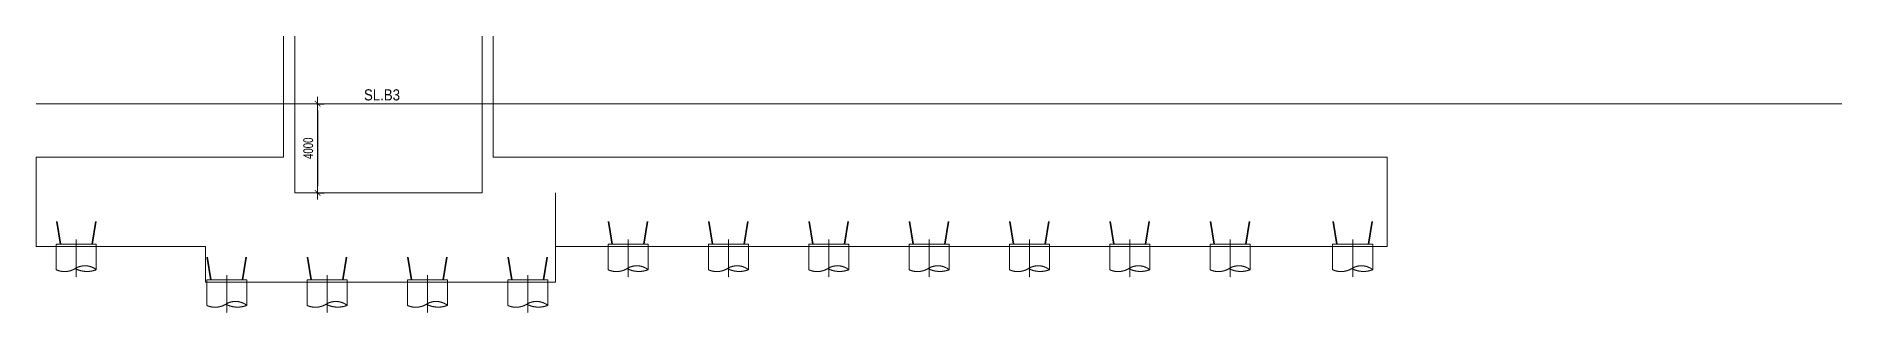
# Model space of a CAD drawing. Header units: millimetres. Extents: x -259680 to 389590, y -106473 to 139263.
# Drawn here: x 29200 to 110190, y -34433 to -22020 of the extents above; entities that cross this region are included whole.
import ezdxf
from ezdxf.enums import TextEntityAlignment as Align

# ---------------------------------------------------------------- set-up
doc = ezdxf.new("R2010")
doc.units = ezdxf.units.MM
doc.linetypes.add('CENTER2', pattern=[1.125, 0.75, -0.125, 0.125, -0.125])
doc.linetypes.add('HIDDEN', pattern=[9.525, 6.35, -3.175])
doc.layers.get('0').update_dxf_attribs({"lineweight": 20})
doc.layers.get('Defpoints').update_dxf_attribs({"color": 151, "lineweight": 9})
for name, color, linetype, lineweight in [('KC-TRUC', 5, 'CENTER2', 18), ('NDC_S_DIM', 1, 'Continuous', 15), ('NDC_S_HATCH MATERIAL', 8, 'Continuous', 13), ('NDC_S_REBAR', 4, 'Continuous', 35), ('NDC_S_VN TEXT', 7, 'Continuous', 20)]:
    doc.layers.add(name, color=color, linetype=linetype, lineweight=lineweight)
doc.styles.add('NDC_ARIAL', font='arial.ttf', dxfattribs={"width": 0.85})
doc.styles.add('NDC_DIM', font='', dxfattribs={"width": 0.75})
doc.styles.get('NDC_DIM').set_extended_font_data('Dotum')
doc.dimstyles.new('NDC_dim_200', dxfattribs={"dimscale": 200, "dimtxt": 2.2, "dimasz": 1.5, "dimexe": 1.5, "dimexo": 2.5, "dimgap": 1, "dimtad": 1, "dimdec": 0, "dimzin": 0, "dimdsep": 46, "dimtxsty": 'NDC_DIM', "dimblk": 'DIMMARK', "dimcen": 0.09, "dimdle": 1.2, "dimclrd": 1, "dimclre": 1, "dimclrt": 3, "dimadec": 0, "dimazin": 0, "dimtfac": 1, "dimtdec": 0, "dimtix": 1, "dimtofl": 0, "dimtmove": 0, "dimatfit": 3, "dimfxl": 6, "dimfxlon": 1, "dimtolj": 1, "dimtzin": 0, "dimarcsym": 0})

msp = doc.modelspace()

# ---------------------------------------------------------------- texts
at = {"layer": 'NDC_S_VN TEXT', "style": 'NDC_ARIAL', "width": 0.85}
msp.add_text('SL.B3', height=500, dxfattribs=at).set_placement((43904.8, -24654.5), align=Align.MIDDLE_LEFT)

# ---------------------------------------------------------------- blocks, each defined once
blk = doc.blocks.new('*U211')
at = {"layer": 'KC-TRUC', "ltscale": 30}
blk.add_line((0, 311), (0, -1385), dxfattribs=at)
at = {"layer": 'NDC_S_HATCH MATERIAL', "color": 2, "linetype": 'HIDDEN', "ltscale": 500}
blk.add_lwpolyline([(900, -1049), (900, 98), (-900, 98), (-900, -1049)], dxfattribs=at)
for centre, major_axis, start_param, end_param in [((-521, -233), (-636, 636), 1.921341, 2.912184), ((390, -1697), (-583, 583), -1.452433, -0.227584), ((484, 22), (812, 812), 3.446929, 4.297833)]:
    blk.add_ellipse(centre, major_axis=major_axis, ratio=1, start_param=start_param, end_param=end_param, dxfattribs=at)
at = {"layer": 'NDC_S_REBAR', "linetype": 'HIDDEN', "ltscale": 200}
for p, q in [((-876, 1115), (-707, 100)), ((707, 100), (876, 1115))]:
    blk.add_line(p, q, dxfattribs=at)
blk = doc.blocks.new('DIMMARK')
at = {"layer": 'NDC_S_DIM', "color": 1}
blk.add_line((-1.5, 0), (1, 0), dxfattribs=at)
at = {"layer": 'NDC_S_DIM', "color": 2, "const_width": 0.1}
blk.add_lwpolyline([(-0.42, -0.42), (0.42, 0.42)], dxfattribs=at)
blk = doc.blocks.new('*D1096')
at = {"layer": 'Defpoints', "color": 0, "ltscale": 100, "transparency": 16777216}
for p in [(41295, -25050), (41295, -29050), (41825, -29050)]:
    blk.add_point(p, dxfattribs=at)
at = {"layer": 'NDC_S_DIM', "color": 1, "lineweight": -2, "ltscale": 100, "transparency": 16777216}
for p, q in [((41795, -25050), (42125, -25050)), ((41825, -25350), (41825, -28750)), ((41795, -29050), (42125, -29050))]:
    blk.add_line(p, q, dxfattribs=at)
at = {"layer": 'NDC_S_DIM', "color": 1, "lineweight": -2, "ltscale": 100, "transparency": 16777216, "xscale": 300, "yscale": 300, "zscale": 300}
for p, rotation in [((41825, -25050), 90), ((41825, -29050), 270)]:
    blk.add_blockref('DIMMARK', p, dxfattribs=dict(at, rotation=rotation))
at = {"layer": 'NDC_S_DIM', "color": 3, "ltscale": 100, "transparency": 16777216, "insert": (41405, -27050), "char_height": 440, "attachment_point": 5, "rotation": 90, "style": 'NDC_DIM'}
blk.add_mtext('\\A1;4000', dxfattribs=at)

# ---------------------------------------------------------------- dimensions: what is measured, and where the dimension line sits
at = {"layer": 'NDC_S_DIM', "ltscale": 100}
dim = msp.add_linear_dim(base=(41824.5, -29050), p1=(41295.4, -25050), p2=(41295.4, -29050), angle=90, dimstyle='NDC_dim_200', dxfattribs=at)
dim.commit()
dim.dimension.update_dxf_attribs({"geometry": '*D1096', "text_midpoint": (41404.5, -27050)})

# ---------------------------------------------------------------- linework, layer by layer
at = {"layer": 'NDC_S_DIM', "ltscale": 100}
for p, q in [((40299.2, -27450), (40299.2, -22020)), ((40799.2, -29050), (40799.2, -22020)), ((49199.2, -29050), (49199.2, -22020)), ((49699.2, -27450), (49699.2, -22020)), ((29200, -25050), (110190, -25050)), ((29200, -27450), (40299.2, -27450)), ((29200, -27450), (29200, -31450)), ((49699.2, -27450), (89800, -27450)), ((89800, -27450), (89800, -31450)), ((40799.2, -29050), (49199.2, -29050)), ((52499.2, -33050), (52499.2, -29050)), ((29200, -31450), (36799.2, -31450)), ((36799.2, -33050), (36799.2, -31450)), ((52499.2, -31450), (89800, -31450)), ((36799.2, -33050), (52499.2, -33050))]:
    msp.add_line(p, q, dxfattribs=at)

# ---------------------------------------------------------------- block references
for p in [(31000, -31448.4), (55750, -31448.4), (60250, -31448.4), (64750, -31448.4), (69250, -31448.4), (73750, -31448.4), (78250, -31448.4), (82750, -31448.4), (88250, -31448.4), (37750, -33048.4), (42250, -33048.4), (46750, -33048.4), (51250, -33048.4)]:
    msp.add_blockref('*U211', p)

msp.set_redraw_order([(e.dxf.handle, doc.entitydb.next_handle()) for e in msp.query("TEXT MTEXT ATTDEF DIMENSION ARC_DIMENSION")])  # texts and dimensions are drawn at this point

doc.saveas('drawing.dxf')
